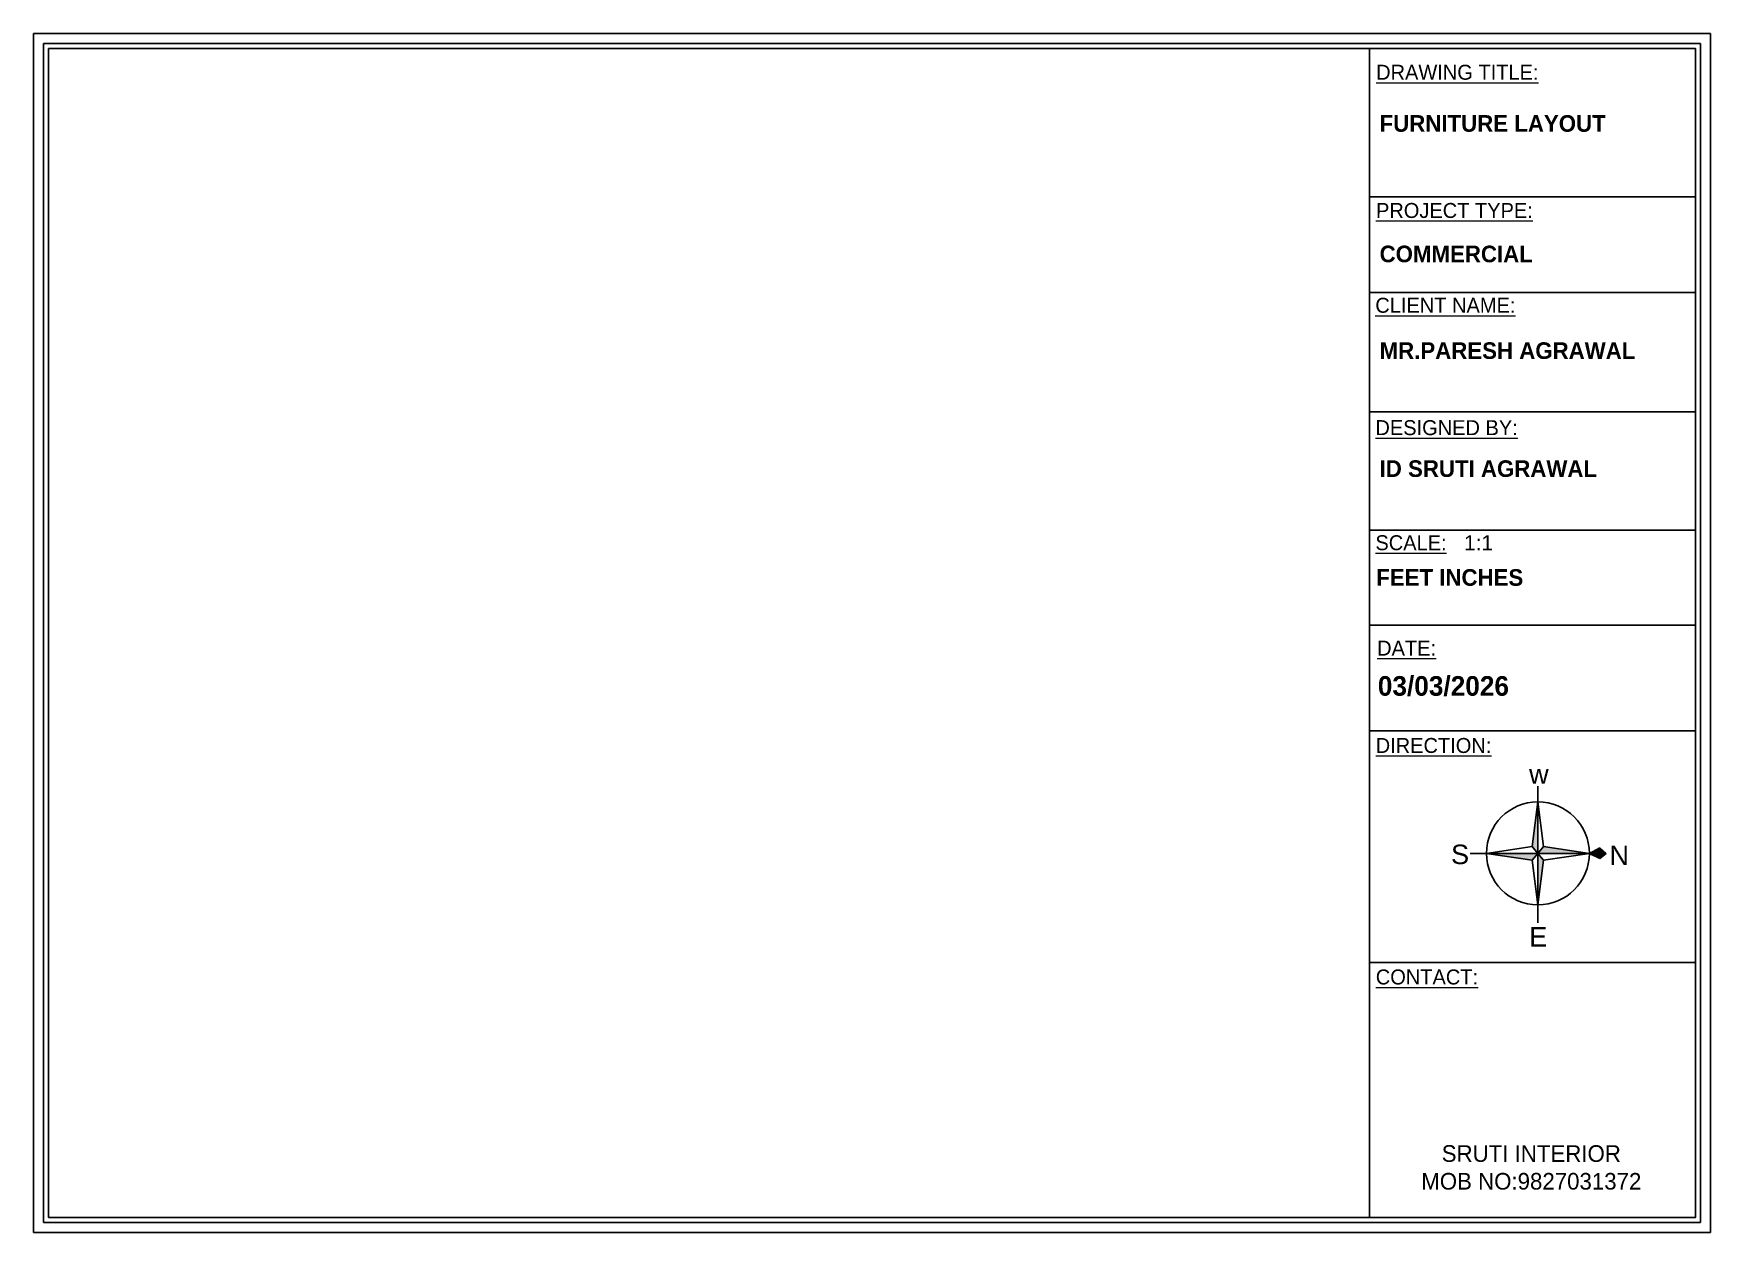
# Model space of a CAD drawing. Header units: inches. Extents: x 17335 to 18131, y -2374 to -1299.
# Drawn here: x 17674.6 to 18022.5, y -1547.8 to -1299.2 of the extents above; entities that cross this region are included whole.
import ezdxf

# ---------------------------------------------------------------- set-up
doc = ezdxf.new("R2010")
doc.units = ezdxf.units.IN
doc.header["$MEASUREMENT"] = 0
doc.layers.add('ELE', color=5, linetype='Continuous')
doc.layers.add('FURNI', color=140, linetype='Continuous', lineweight=18)
doc.styles.add('HEMI', font='stylu.ttf')
doc.styles.add('regular', font='swissl.ttf')
doc.styles.get("Standard").update_dxf_attribs({"font": 'arial.ttf'})

msp = doc.modelspace()

# ---------------------------------------------------------------- texts
at = {"lineweight": 15, "attachment_point": 1, "rotation": 359.9906}
for s, insert, char_height, width, style in [('{\\LDRAWING TITLE:}', (17953.1, -1305.67), 3.105, 34.573, 'HEMI'), ('{\\fStylus BT|b1|i0|c0|p34;FURNITURE LAYOUT}', (17953.82, -1316.11), 3.4501, 53.3363, 'HEMI'), ('{\\LPROJECT TYPE:}', (17953.07, -1334.33), 3.105, 32.616, 'HEMI'), ('{\\fStylus BT|b1|i0|c0|p34;COMMERCIAL}', (17953.82, -1343.17), 3.4501, 53.3363, 'HEMI'), ('{\\LCLIENT NAME:}', (17952.93, -1353.99), 3.105, 32.0822, 'HEMI'), ('{\\fStylus BT|b1|i0|c0|p34;MR.PARESH AGRAWAL}', (17953.82, -1363.21), 3.4501, 53.3363, 'HEMI'), ('{\\LDESIGNED BY:}', (17952.95, -1379.36), 3.105, 32.8011, 'HEMI'), ('{\\fStylus BT|b1|i0|c0|p34;ID SRUTI AGRAWAL}', (17953.82, -1387.68), 3.4501, 45.7594, 'HEMI'), ('{\\LSCALE:}', (17952.95, -1403.22), 3.105, 24.0174, 'HEMI'), ('1:1', (17971.33, -1403.22), 3.105, 12.3451, 'regular'), ('{\\fStylus BT|b1|i0|c0|p34;FEET INCHES}', (17953.12, -1410.25), 3.4501, 45.7594, 'HEMI'), ('{\\LDATE:}', (17953.31, -1425.07), 3.105, 24.0174, 'HEMI'), ('{\\fStylus BT|b1|i0|c0|p34;03/03/2026}', (17953.45, -1432.43), 4.0664, 31.4532, 'HEMI'), ('{\\LDIRECTION:}', (17953.01, -1445.26), 3.105, 24.0174, 'HEMI'), ('{\\LCONTACT:}', (17953.03, -1493.26), 3.105, 24.0174, 'HEMI'), ('\\pxqc;SRUTI INTERIOR\\PMOB NO:9827031372', (17956.04, -1529.69), 3.4501, 58.4969, 'HEMI')]:
    msp.add_mtext(s, dxfattribs=dict(at, insert=insert, char_height=char_height, width=width, style=style))
at = {"layer": 'ELE', "color": 18, "true_color": 0x000000}
for s, p in [('w', (17984.82, -1454.76)), ('S', (17968.63, -1471.41)), ('E', (17984.85, -1488.51))]:
    msp.add_text(s, height=4.04, dxfattribs=at).set_placement(p)
at = {"layer": 'ELE', "color": 240, "true_color": 0xed1f24}
msp.add_text('N', height=4.04, dxfattribs=at).set_placement((18001.49, -1471.61))

# ---------------------------------------------------------------- blocks, each defined once
blk = doc.blocks.new('E4TET')
at = {"layer": 'ELE', "true_color": 0xed1f24}
h = blk.add_hatch(color=240, dxfattribs=at)
h.paths.add_polyline_path([(18093.61, -2280.82), (18092.5, -2282.19), (18093.61, -2284.33)])
h.paths.add_polyline_path([(18093.61, -2284.33), (18094.71, -2282.19), (18093.61, -2280.82)])
at = {"layer": 'ELE', "true_color": 0x000000}
h = blk.add_hatch(color=18, dxfattribs=at)
h.paths.add_polyline_path([(18095.05, -2296.16), (18093.61, -2295), (18093.61, -2305.67)])
h.paths.add_polyline_path([(18104.28, -2295), (18095.05, -2293.83), (18093.61, -2295)])
h.paths.add_polyline_path([(18093.61, -2284.33), (18092.16, -2293.83), (18093.61, -2295)])
h.paths.add_polyline_path([(18092.16, -2296.16), (18093.61, -2295), (18082.94, -2295)])
at = {"layer": 'ELE', "color": 240, "true_color": 0xed1f24}
for p, q in [((18093.61, -2280.82), (18092.5, -2282.19)), ((18093.61, -2280.82), (18094.71, -2282.19)), ((18093.61, -2284.33), (18093.61, -2280.82)), ((18092.5, -2282.19), (18093.61, -2284.33)), ((18094.71, -2282.19), (18093.61, -2284.33))]:
    blk.add_line(p, q, dxfattribs=at)
at = {"layer": 'ELE', "color": 18, "true_color": 0x000000}
for p, q in [((18093.61, -2284.33), (18092.16, -2293.83)), ((18093.61, -2295), (18093.61, -2284.33)), ((18093.61, -2284.33), (18095.05, -2293.83)), ((18082.94, -2295), (18079.71, -2295)), ((18082.94, -2295), (18079.71, -2295)), ((18082.94, -2295), (18092.16, -2293.83)), ((18093.61, -2295), (18082.94, -2295)), ((18082.94, -2295), (18092.16, -2296.16)), ((18092.16, -2293.83), (18093.61, -2295)), ((18092.16, -2296.16), (18093.61, -2295)), ((18095.05, -2293.83), (18093.61, -2295)), ((18093.61, -2295), (18093.61, -2305.67)), ((18095.05, -2296.16), (18093.61, -2295)), ((18093.61, -2295), (18104.28, -2295)), ((18104.28, -2295), (18095.05, -2293.83)), ((18104.28, -2295), (18095.05, -2296.16)), ((18104.28, -2295), (18108.01, -2295)), ((18104.28, -2295), (18108.01, -2295)), ((18093.61, -2305.67), (18092.16, -2296.16)), ((18093.61, -2305.67), (18095.05, -2296.16)), ((18093.61, -2305.67), (18093.61, -2309.08))]:
    blk.add_line(p, q, dxfattribs=at)
blk.add_circle((18093.61, -2295), 10.67, dxfattribs=at)

# ---------------------------------------------------------------- linework, layer by layer
at = {"layer": 'FURNI', "color": 18, "lineweight": 25, "true_color": 0x000000}
for p, q in [((17951.7, -1302.31), (17951.7, -1544.68)), ((17951.67, -1333.05), (18019.32, -1333.05)), ((17951.67, -1352.87), (18019.32, -1352.87)), ((17951.67, -1377.65), (18019.32, -1377.65)), ((17951.67, -1402.15), (18019.32, -1402.15)), ((17951.67, -1421.85), (18019.32, -1421.85)), ((17951.67, -1443.79), (18019.32, -1443.79)), ((17951.7, -1491.78), (18019.35, -1491.81))]:
    msp.add_line(p, q, dxfattribs=at)
for points in [[(17674.59, -1547.78), (17674.59, -1299.2), (18022.45, -1299.2), (18022.45, -1547.78)], [(17676.66, -1545.71), (17676.66, -1301.27), (18020.38, -1301.27), (18020.38, -1545.71)], [(17677.69, -1544.68), (17677.69, -1302.31), (18019.35, -1302.31), (18019.35, -1544.68)]]:
    msp.add_lwpolyline(points, close=True, dxfattribs=at)

# ---------------------------------------------------------------- block references
at = {"rotation": 270}
msp.add_blockref('E4TET', (20281.66, 16624.43), dxfattribs=at)

msp.set_redraw_order([(e.dxf.handle, doc.entitydb.next_handle()) for e in msp.query("TEXT MTEXT ATTDEF DIMENSION ARC_DIMENSION")])  # texts and dimensions are drawn at this point

doc.saveas('drawing.dxf')
